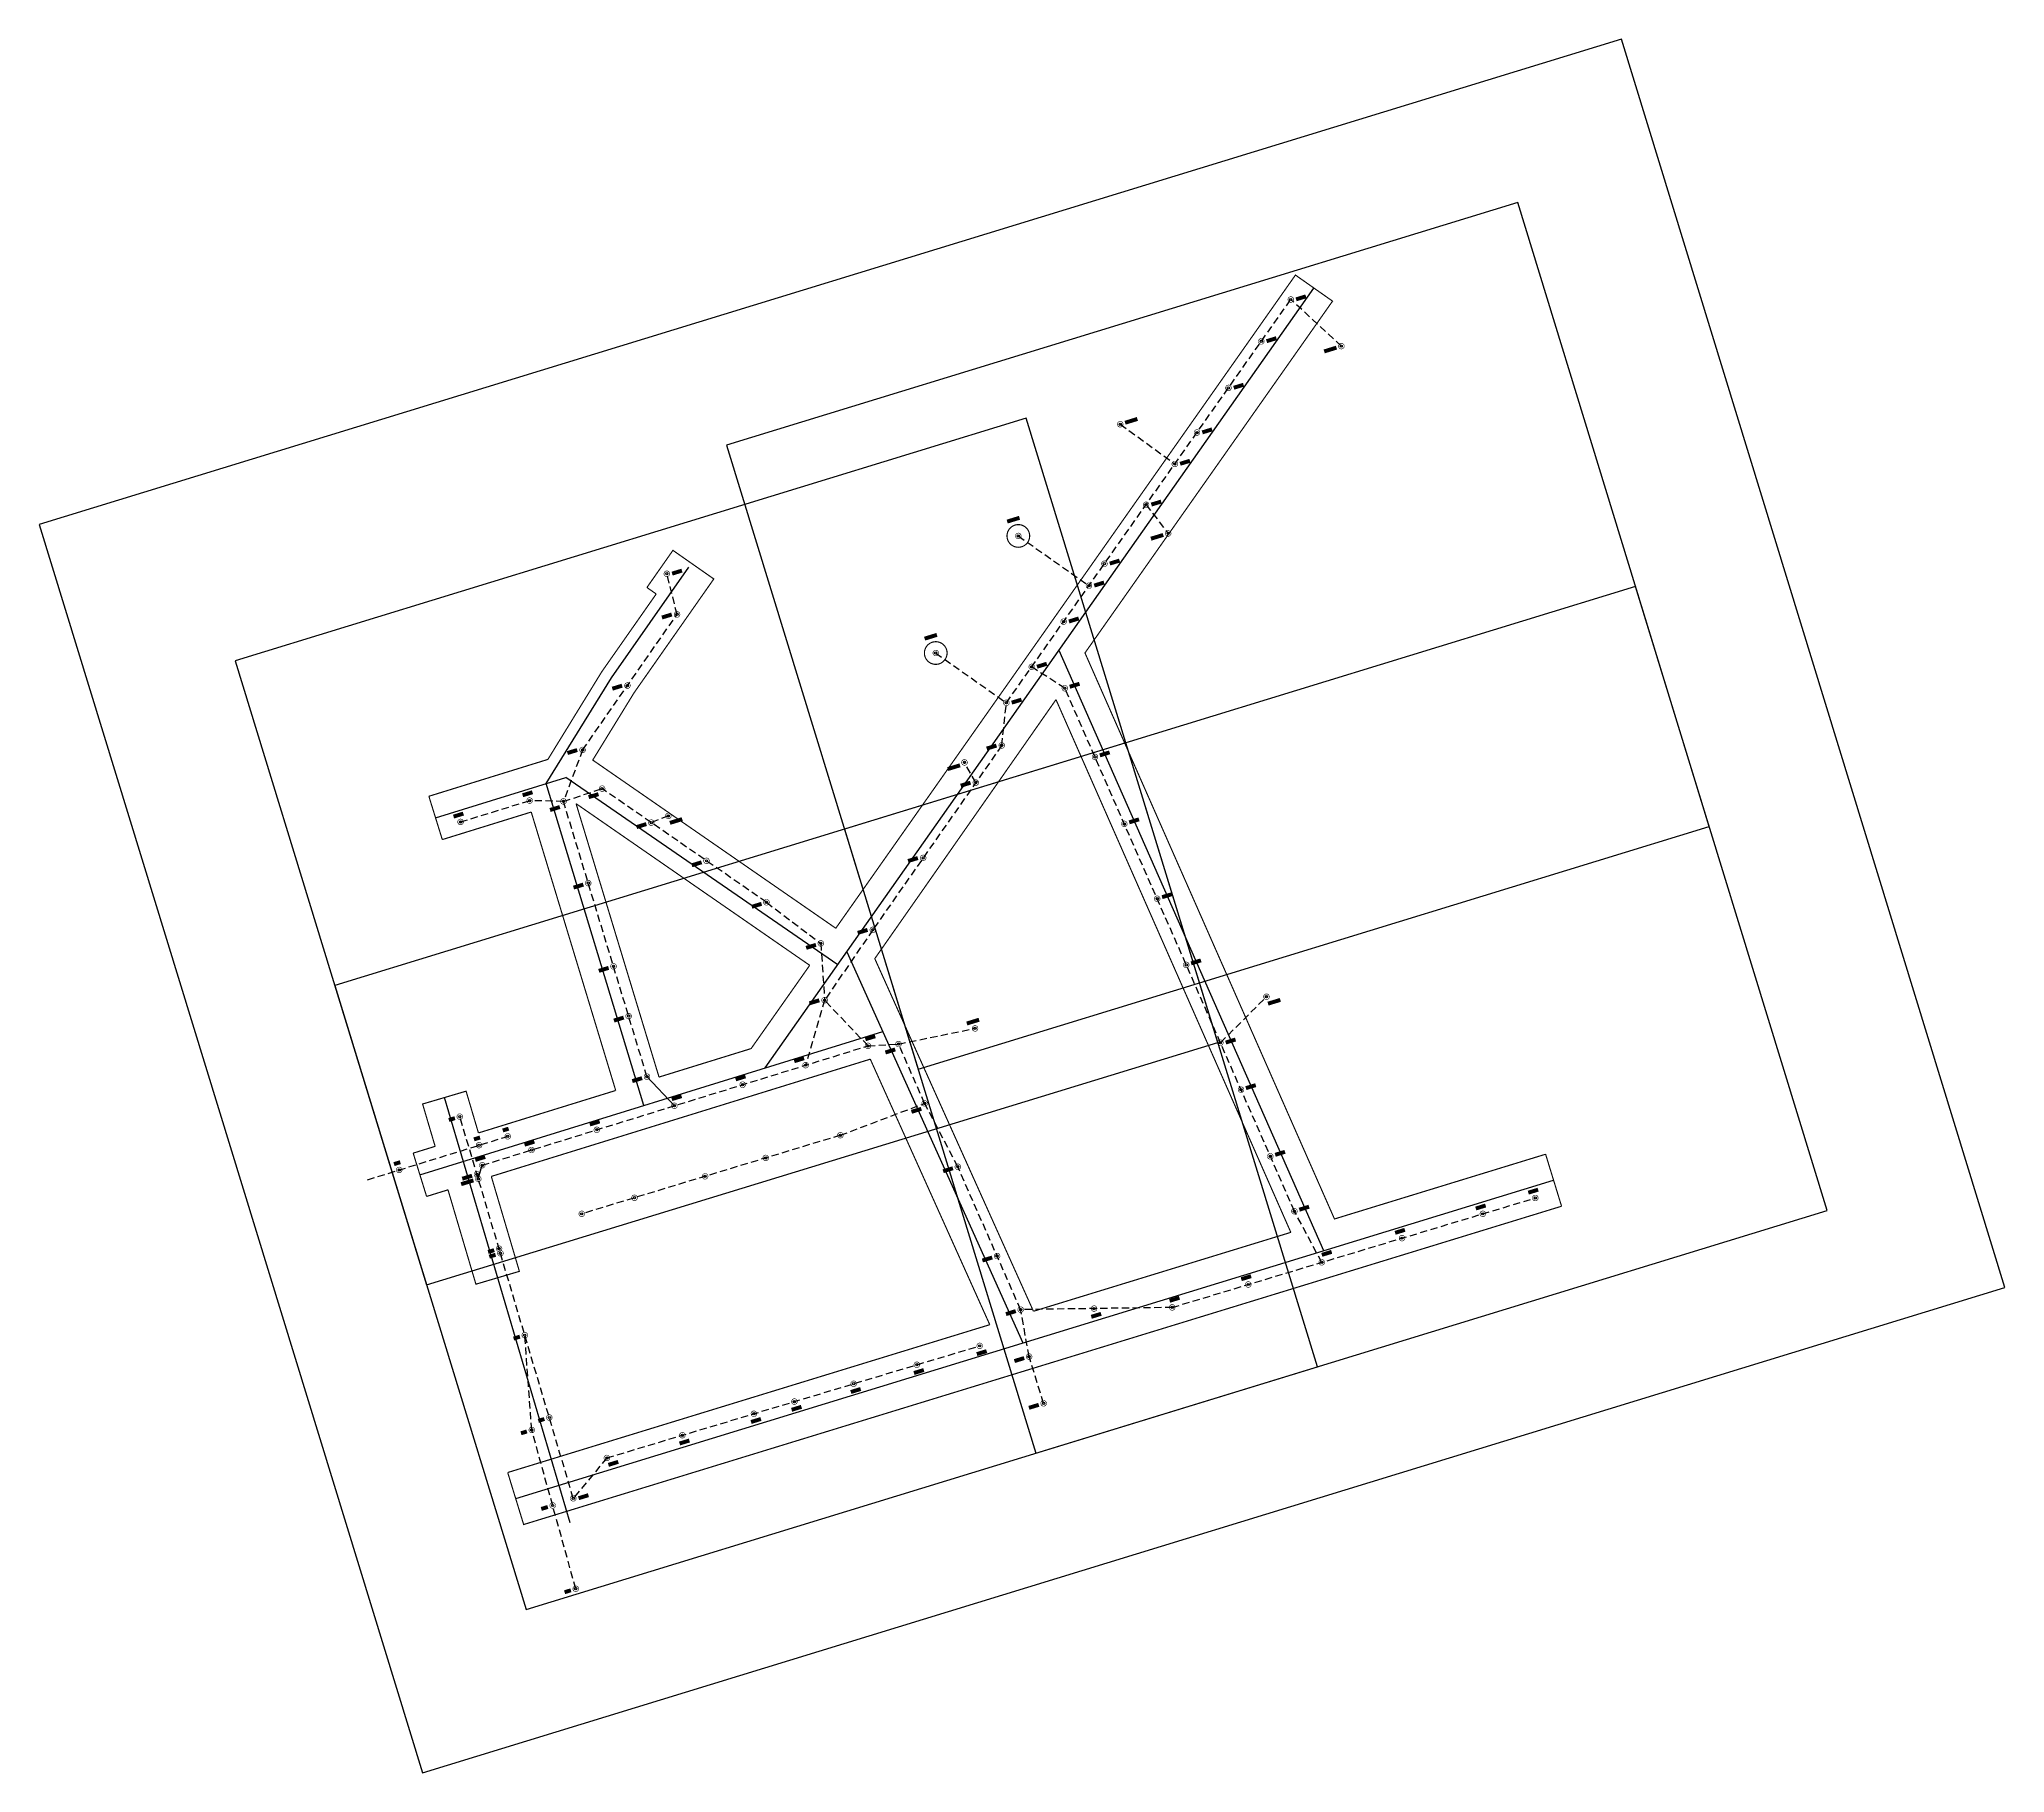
# Model space of a CAD drawing. Extents: x 402166 to 403488, y 4695479 to 4696345.
# Drawn here: x 402621 to 403488, y 4695580 to 4696345 of the extents above; entities that cross this region are included whole.
import ezdxf

# ---------------------------------------------------------------- set-up
doc = ezdxf.new("R2010")
doc.units = 0
doc.linetypes.add('HIDDEN', pattern=[9.525, 6.35, -3.175])
doc.layers.add('OU Defpoints', color=45, linetype='Continuous', plot=False)
doc.layers.add('OU Viewport', color=1, linetype='Continuous', plot=False)
doc.layers.add('OU Sym Poles', color=7, linetype='Continuous')
doc.layers.add('OU Title Block', color=7, linetype='Continuous')
doc.styles.add('OUES', font='Seravek.ttf')

# ---------------------------------------------------------------- blocks, each defined once
blk = doc.blocks.new('OU Pole Existing')
at = {"layer": 'OU Defpoints'}
blk.add_circle((0, 0), 0.2, dxfattribs=at)
at = {"layer": 'OU Sym Poles', "color": 0, "const_width": 0.1}
blk.add_lwpolyline([(-0.5, 0, -1), (0.5, 0, -1), (-0.5, 0, -0.508697)], format="xyb", close=True, dxfattribs=at)

msp = doc.modelspace()

# ---------------------------------------------------------------- linework, layer by layer
at = {"color": 4}
for p, q in [((402941.003212, 4695890.745852), (403183.038743, 4696234.809507)), ((403187.319864, 4695810.103498), (403070.602015, 4696074.975984)), ((402795.616503, 4696001.050364), (402853.017555, 4696018.835705)), ((402887.515024, 4695874.189913), (402844.455828, 4696016.18291)), ((402973.011226, 4695936.246586), (402853.017555, 4696018.835705)), ((402977.021891, 4695941.947914), (403054.637901, 4695769.39963)), ((402788.698858, 4695843.603823), (402992.836843, 4695906.789665)), ((402854.978574, 4695690.025388), (402799.48106, 4695877.665333)), ((402830.942779, 4695700.774956), (403288.708917, 4695841.207398))]:
    msp.add_line(p, q, dxfattribs=at)
at = {"color": 6, "linetype": 'HIDDEN', "ltscale": 0.5}
for p, q in [((403047.364024, 4696051.849335), (403172.810565, 4696229.778197)), ((403195.120257, 4696209.198492), (403172.810565, 4696229.778197)), ((403108.971271, 4696139.230838), (403118.712812, 4696126.556493)), ((403052.637623, 4696125.462797), (403083.782733, 4696103.504322)), ((402902.123406, 4696090.844342), (402897.61099, 4696108.776728)), ((402860.438269, 4696031.048538), (402902.123406, 4696090.844342)), ((403016.218913, 4696073.807809), (403047.364024, 4696051.849335)), ((403073.1459, 4696058.243903), (403058.528113, 4696067.684077)), ((403174.397217, 4695827.530513), (403073.1459, 4696058.243903)), ((403045.342989, 4696033.023553), (403047.364024, 4696051.849335)), ((403045.342989, 4696033.023553), (402988.470477, 4695951.700193)), ((402860.438269, 4696031.048538), (402852.029179, 4696008.321963)), ((403033.891678, 4696016.649052), (403028.888785, 4696025.528444)), ((402806.628291, 4695999.298603), (402837.101501, 4696008.707677)), ((402852.029179, 4696008.321963), (402837.101501, 4696008.707677)), ((402852.029179, 4696008.321963), (402869.066771, 4696013.99009)), ((402888.847589, 4695886.908729), (402852.029179, 4696008.321963)), ((402941.554172, 4695963.813833), (402869.066771, 4696013.99009)), ((402898.286052, 4696001.92822), (402890.735079, 4695998.991144)), ((402941.554172, 4695963.813833), (402965.534939, 4695945.700612)), ((402965.534939, 4695945.700612), (402967.188576, 4695920.634671)), ((402988.470477, 4695951.700193), (402967.188576, 4695920.634671)), ((402967.188576, 4695920.634671), (402958.821837, 4695891.967152)), ((402986.336615, 4695900.483668), (402967.188576, 4695920.634671)), ((402999.804785, 4695901.295516), (403033.553431, 4695908.178646)), ((402816.228151, 4695847.830819), (402986.336615, 4695900.483668)), ((402986.336615, 4695900.483668), (402999.804785, 4695901.295516)), ((403011.313144, 4695875.114229), (402999.804785, 4695901.295516)), ((402856.35336, 4695700.860222), (402806.309607, 4695869.256766)), ((403025.958948, 4695847.147256), (403011.313144, 4695875.114229)), ((402765.61212, 4695841.424963), (402827.455937, 4695860.56718)), ((403053.665034, 4695784.116463), (403025.958948, 4695847.147256)), ((403120.511629, 4695785.088148), (403280.651897, 4695833.374483)), ((403186.461749, 4695804.973775), (403174.397217, 4695827.530513)), ((403120.511629, 4695785.088148), (403053.665034, 4695784.116463)), ((403057.399879, 4695763.401894), (403053.665034, 4695784.116463)), ((402838.024936, 4695731.013338), (402834.95941, 4695772.850572)), ((402871.163646, 4695718.682533), (403035.587793, 4695768.13502)), ((403063.799544, 4695742.772643), (403057.399879, 4695763.401894)), ((402857.438666, 4695660.950304), (402838.024936, 4695731.013338)), ((402871.163646, 4695718.682533), (402856.35336, 4695700.860222))]:
    msp.add_line(p, q, dxfattribs=at)
at = {"color": 6}
msp.add_line((402900.942945, 4695874.052179), (402888.847589, 4695886.908729), dxfattribs=at)
at = {"linetype": 'HIDDEN', "ltscale": 0.5}
for q in [(403011.313144, 4695875.114229), (402860.08149, 4695826.385531)]:
    msp.add_line((402974.157952, 4695861.053016), q, dxfattribs=at)
at = {"color": 6, "ltscale": 0.5}
msp.add_line((402814.352861, 4695841.757001), (402816.228151, 4695847.830819), dxfattribs=at)
at = {"color": 1, "linetype": 'HIDDEN', "ltscale": 0.5, "const_width": 0.5}
for points in [[(402972.132075, 4695952.377232), (403174.859746, 4696240.563116), (403191.217739, 4696229.055898), (403082.030014, 4696073.840968), (403192.073925, 4695824.113918), (403285.189473, 4695852.679692)], [(402972.132075, 4695952.377232), (402864.929651, 4696026.583457), (402883.198056, 4696056.31789), (402918.321613, 4696106.483588), (402900.299788, 4696119.101585), (402888.828882, 4696102.718107)], [(402888.828882, 4696102.718107), (402892.924752, 4696099.850381)], [(402845.152102, 4696026.867662), (402868.980006, 4696065.650972), (402892.924752, 4696099.850381)], [(403069.248816, 4696053.247851), (402989.32789, 4695938.967015), (403059.311882, 4695783.385484)], [(403172.820922, 4695818.207526), (403069.248816, 4696053.247851)], [(402792.656879, 4696010.60236), (402845.152102, 4696026.867662)], [(402792.656879, 4696010.60236), (402798.576127, 4695991.498368)], [(402857.586371, 4696007.342462), (402894.166001, 4695886.716632)], [(402960.624528, 4695936.018771), (402857.586371, 4696007.342462)], [(402798.576127, 4695991.498368), (402837.805699, 4696003.653395)], [(402875.059976, 4695880.802836), (402837.805699, 4696003.653395)], [(402934.78719, 4695899.289912), (402960.624528, 4695936.018771)], [(402820.196134, 4695842.884948), (402987.345109, 4695894.621761)], [(402894.166001, 4695886.716632), (402934.78719, 4695899.289912)], [(402987.345109, 4695894.621761), (403040.040932, 4695777.473586)], [(402795.416039, 4695856.151034), (402789.891695, 4695874.829125), (402809.070425, 4695880.501541), (402814.523267, 4695862.065202)], [(402814.523267, 4695862.065202), (402875.059976, 4695880.802836)], [(402785.742009, 4695853.156679), (402795.416039, 4695856.151034)], [(402785.742009, 4695853.156679), (402791.655707, 4695834.050968)], [(403285.189473, 4695852.679692), (403292.228361, 4695829.735105)], [(402801.088906, 4695836.97078), (402813.402542, 4695795.337743), (402832.581272, 4695801.010159), (402820.196134, 4695842.884948)], [(402791.655707, 4695834.050968), (402801.088906, 4695836.97078)], [(402827.423336, 4695712.247249), (402834.462223, 4695689.302662), (403292.228361, 4695829.735105)], [(403059.311882, 4695783.385484), (403172.820922, 4695818.207526)], [(402827.423336, 4695712.247249), (403040.040932, 4695777.473586)]]:
    msp.add_lwpolyline(points, dxfattribs=at)
at = {"color": 6, "linetype": 'HIDDEN', "ltscale": 0.5}
for points in [[(403097.57115, 4696174.741031), (403097.57115, 4696174.741031), (403121.656198, 4696157.222682)], [(403141.765092, 4695901.886761), (403162.07857, 4695922.1634)]]:
    msp.add_lwpolyline(points, dxfattribs=at)
at = {"color": 1, "linetype": 'HIDDEN', "ltscale": 0.5, "const_width": 0.5}
for points in [[(403047.764856, 4696124.342018, -1), (403057.510389, 4696126.583576, -1), (403047.764856, 4696124.342018, 0.796102)], [(403011.346146, 4696072.68703, -1), (403021.09168, 4696074.928589, -1), (403011.346146, 4696072.68703, 0.796102)]]:
    msp.add_lwpolyline(points, format="xyb", dxfattribs=at)
at = {"color": 4}
msp.add_lwpolyline([(402844.455828, 4696016.18291), (402873.161786, 4696062.905948), (402907.339316, 4696111.720471)], dxfattribs=at)
at = {"layer": 'OU Viewport'}
msp.add_lwpolyline([(402789.774147, 4695579.810161), (403487.671994, 4695793.909658), (403318.738693, 4696344.57974), (402620.840845, 4696130.480244)], close=True, dxfattribs=at)
at = {"layer": 'OU Viewport', "color": 40}
for points in [[(403008.436254, 4695890.208116), (403357.385178, 4695997.257864), (403272.918527, 4696272.592905), (402923.969603, 4696165.543157)], [(402791.666569, 4695794.987793), (403140.615493, 4695902.037541), (403056.148843, 4696177.372583), (402707.199919, 4696070.322834)], [(403060.416845, 4695720.767536), (403409.365769, 4695827.817284), (403324.899118, 4696103.152325), (402975.950195, 4695996.102577)], [(402835.594313, 4695651.796996), (403184.543237, 4695758.846745), (403100.076586, 4696034.181786), (402751.127662, 4695927.132038)]]:
    msp.add_lwpolyline(points, close=True, dxfattribs=at)

# ---------------------------------------------------------------- block references
at = {"color": 6, "xscale": 2.5, "yscale": 2.5, "zscale": 2.5, "rotation": 41}
for p in [(403172.810565, 4696229.778197), (403159.794103, 4696211.316115), (403195.120257, 4696209.198492), (403145.313001, 4696190.776641), (403097.57115, 4696174.741031), (403131.429498, 4696171.08478), (403121.656198, 4696157.222682), (403108.971271, 4696139.230838), (403052.637623, 4696125.462797), (403118.712812, 4696126.556493), (402897.61099, 4696108.776728), (403090.62277, 4696113.205984), (403083.782733, 4696103.504322), (402902.123406, 4696090.844342), (403072.61289, 4696087.661418), (403016.218913, 4696073.807809), (403058.528113, 4696067.684077), (402880.233085, 4696059.443477), (403073.1459, 4696058.243903), (403047.364024, 4696051.849335), (402860.438269, 4696031.048538), (403045.342989, 4696033.023553), (403028.888785, 4696025.528444), (403086.430135, 4696027.974166), (402869.066771, 4696013.99009), (403033.891678, 4696016.649052), (402837.101501, 4696008.707677), (402852.029179, 4696008.321963), (402806.628291, 4695999.298603), (402890.735079, 4695998.991144), (402898.286052, 4696001.92822), (403099.398673, 4695998.42378), (402915.098368, 4695982.126715), (403010.65527, 4695983.422758), (402862.953034, 4695972.299208), (402941.554172, 4695963.813833), (403113.886613, 4695965.411254), (402965.534939, 4695945.700612), (402988.470477, 4695951.700193), (402874.095848, 4695935.554408), (403126.703997, 4695936.205292), (402967.188576, 4695920.634671), (403162.07857, 4695922.1634), (402880.748798, 4695913.615488), (402986.336615, 4695900.483668), (402999.804785, 4695901.295516), (403033.553431, 4695908.178646), (403141.765092, 4695901.886761), (402958.821837, 4695891.967152), (402888.847589, 4695886.908729), (402931.049697, 4695883.370976), (402900.942945, 4695874.052179), (403011.313144, 4695875.114229), (403150.861743, 4695881.158941), (402806.309607, 4695869.256766), (402814.807951, 4695856.65231), (402827.455937, 4695860.56718), (402866.732427, 4695863.463163), (402816.228151, 4695847.830819), (402837.941179, 4695854.551547), (403163.772734, 4695851.739684), (402779.578683, 4695845.747966), (402813.861869, 4695843.843508), (402814.471459, 4695841.792246), (403025.958948, 4695847.147256), (403280.651897, 4695833.374483), (403174.397217, 4695827.530513), (403257.488315, 4695826.390078), (403221.886058, 4695815.655098), (402823.616731, 4695811.01853), (402824.226321, 4695808.967268), (403043.272149, 4695807.760069), (403186.461749, 4695804.973775), (403154.051315, 4695795.20121), (403053.665034, 4695784.116463), (403086.058668, 4695784.587338), (403120.511629, 4695785.088148), (402834.95941, 4695772.850572), (403035.587793, 4695768.13502), (403057.399879, 4695763.401894), (403007.86596, 4695759.797354), (402980.020732, 4695751.422576), (402845.757137, 4695736.516368), (402936.021287, 4695738.189228), (402953.895653, 4695743.565153), (403063.799544, 4695742.772643), (402838.024936, 4695731.013338), (402904.469049, 4695728.699523), (402871.163646, 4695718.682533), (402856.35336, 4695700.860222), (402847.254207, 4695697.705428), (402857.438666, 4695660.950304)]:
    msp.add_blockref('OU Pole Existing', p, dxfattribs=at)
at = {"xscale": 2.5, "yscale": 2.5, "zscale": 2.5, "rotation": 41}
for p in [(402974.157952, 4695861.053016), (402941.237711, 4695851.048656), (402914.501361, 4695842.923562), (402883.346118, 4695833.455579), (402860.08149, 4695826.385531)]:
    msp.add_blockref('OU Pole Existing', p, dxfattribs=at)

# ---------------------------------------------------------------- texts
at = {"layer": 'OU Title Block', "char_height": 1.25, "rotation": 17.054845682, "style": 'OUES', "bg_fill": 1, "box_fill_scale": 1.2, "bg_fill_color": 211, "bg_fill_true_color": 16744703, "bg_fill_transparency": 0}
for s, insert, attachment_point in [('P124', (403175.200626, 4696230.511414), 1), ('P123', (403162.184164, 4696212.049332), 1), ('P124A', (403192.730196, 4696208.465275), 6), ('P122', (403147.703062, 4696191.509858), 1), ('P120A', (403099.961211, 4696175.474249), 4), ('P121', (403133.819559, 4696171.817997), 1), ('P120', (403124.046259, 4696157.9559), 1), ('P119', (403111.361332, 4696139.964055), 1), ('P117A', (403050.43797, 4696132.63298), 5), ('P119A', (403116.322751, 4696125.823276), 6), ('P406', (402900.001052, 4696109.509945), 1), ('P118', (403093.012831, 4696113.939202), 1), ('P117', (403086.172794, 4696104.23754), 1), ('P405', (402899.733345, 4696090.111125), 9), ('P116', (403075.002951, 4696088.394636), 1), ('P114A', (403014.019261, 4696080.977993), 5), ('P115', (403060.918174, 4696068.417294), 1), ('P404', (402877.843024, 4696058.710259), 9), ('P709', (403075.535961, 4696058.977121), 4), ('P114', (403049.754085, 4696052.582552), 1), ('P403', (402858.048208, 4696030.31532), 9), ('P113', (403042.952928, 4696032.290336), 9), ('P112S', (403026.498724, 4696024.795227), 3), ('P708', (403088.820196, 4696028.707383), 4), ('P112', (403031.501617, 4696015.915834), 9), ('P402', (402836.368284, 4696011.097738), 8), ('P205', (402850.005727, 4696006.393715), 3), ('P305', (402867.043318, 4696012.061842), 3), ('P401', (402805.895073, 4696001.688664), 8), ('P304', (402888.345018, 4695998.257927), 6), ('P304A', (402899.019269, 4695999.538159), 1), ('P707', (403101.788734, 4695999.156998), 4), ('P303', (402912.708307, 4695981.393498), 6), ('P111', (403008.265209, 4695982.68954), 9), ('P204', (402860.562973, 4695971.56599), 6), ('P302', (402939.164111, 4695963.080616), 6), ('P302', (402939.164111, 4695963.080616), 6), ('P706', (403116.276674, 4695966.144471), 4), ('P301', (402963.144878, 4695944.967395), 6), ('P110', (402986.080415, 4695950.966975), 9), ('P705', (403129.094058, 4695936.938509), 4), ('P203', (402871.705787, 4695934.82119), 6), ('P203', (402871.705787, 4695934.82119), 6), ('P109', (402964.798515, 4695919.901453), 9), ('P704A', (403162.811788, 4695919.773339), 1), ('P202', (402878.358737, 4695912.882271), 6), ('P202', (402878.358737, 4695912.882271), 6), ('P607A', (403032.820214, 4695910.568707), 8), ('P108', (402985.603397, 4695902.873729), 7), ('P704', (403144.155153, 4695902.619979), 1), ('P107', (402958.088619, 4695894.357213), 9), ('P607', (402997.917729, 4695899.417971), 3), ('P201', (402886.457528, 4695886.175511), 6), ('P106', (402930.316479, 4695885.761037), 8), ('P105', (402900.209728, 4695876.44224), 7), ('P703', (403153.251804, 4695881.892158), 4), ('PA', (402803.919546, 4695868.523548), 6), ('P104', (402865.999209, 4695865.853224), 8), ('P606', (403009.426088, 4695873.236684), 3), ('PE', (402814.074734, 4695859.042371), 8), ('PF', (402826.72272, 4695862.957241), 8), ('P103', (402837.207961, 4695856.941608), 8), ('PD', (402778.845466, 4695848.138027), 8), ('P102', (402815.494934, 4695850.22088), 8), ('P702', (403166.162795, 4695852.472901), 4), ('P101A', (402812.081398, 4695841.059029), 6), ('P101', (402811.471808, 4695843.110291), 6), ('P605', (403023.568886, 4695846.414038), 6), ('P515', (403279.91868, 4695835.764544), 8), ('P701', (403176.787278, 4695828.26373), 4), ('P514', (403256.755098, 4695828.780139), 8), ('P513', (403221.15284, 4695818.045159), 8), ('PB', (402821.22667, 4695810.285313), 6), ('PC', (402821.83626, 4695808.23405), 6), ('P604', (403040.882088, 4695807.026851), 6), ('P512', (403186.923562, 4695807.730444), 7), ('P511', (403153.318098, 4695797.591271), 8), ('P510', (403119.778411, 4695787.478209), 7), ('P603', (403051.274973, 4695783.383245), 6), ('P509', (403086.791886, 4695782.197277), 2), ('PD', (402832.569349, 4695772.117355), 6), ('P508', (403036.321011, 4695765.744959), 2), ('P602', (403055.009818, 4695762.668677), 6), ('P507', (403008.599178, 4695757.407293), 2), ('P506', (402980.75395, 4695749.032515), 2), ('P505', (402954.62887, 4695741.175091), 2), ('P601', (403061.409482, 4695742.039425), 6), ('PF', (402835.634875, 4695730.280121), 6), ('PE', (402843.367076, 4695735.783151), 6), ('P504', (402936.754505, 4695735.799167), 2), ('P503', (402905.202267, 4695726.309462), 2), ('P502', (402871.896863, 4695716.292472), 1), ('P501', (402858.743421, 4695701.59344), 1), ('PG', (402844.864146, 4695696.972211), 6), ('PH', (402855.048605, 4695660.217086), 6)]:
    msp.add_mtext(s, dxfattribs=dict(at, insert=insert, attachment_point=attachment_point))

doc.saveas('drawing.dxf')
